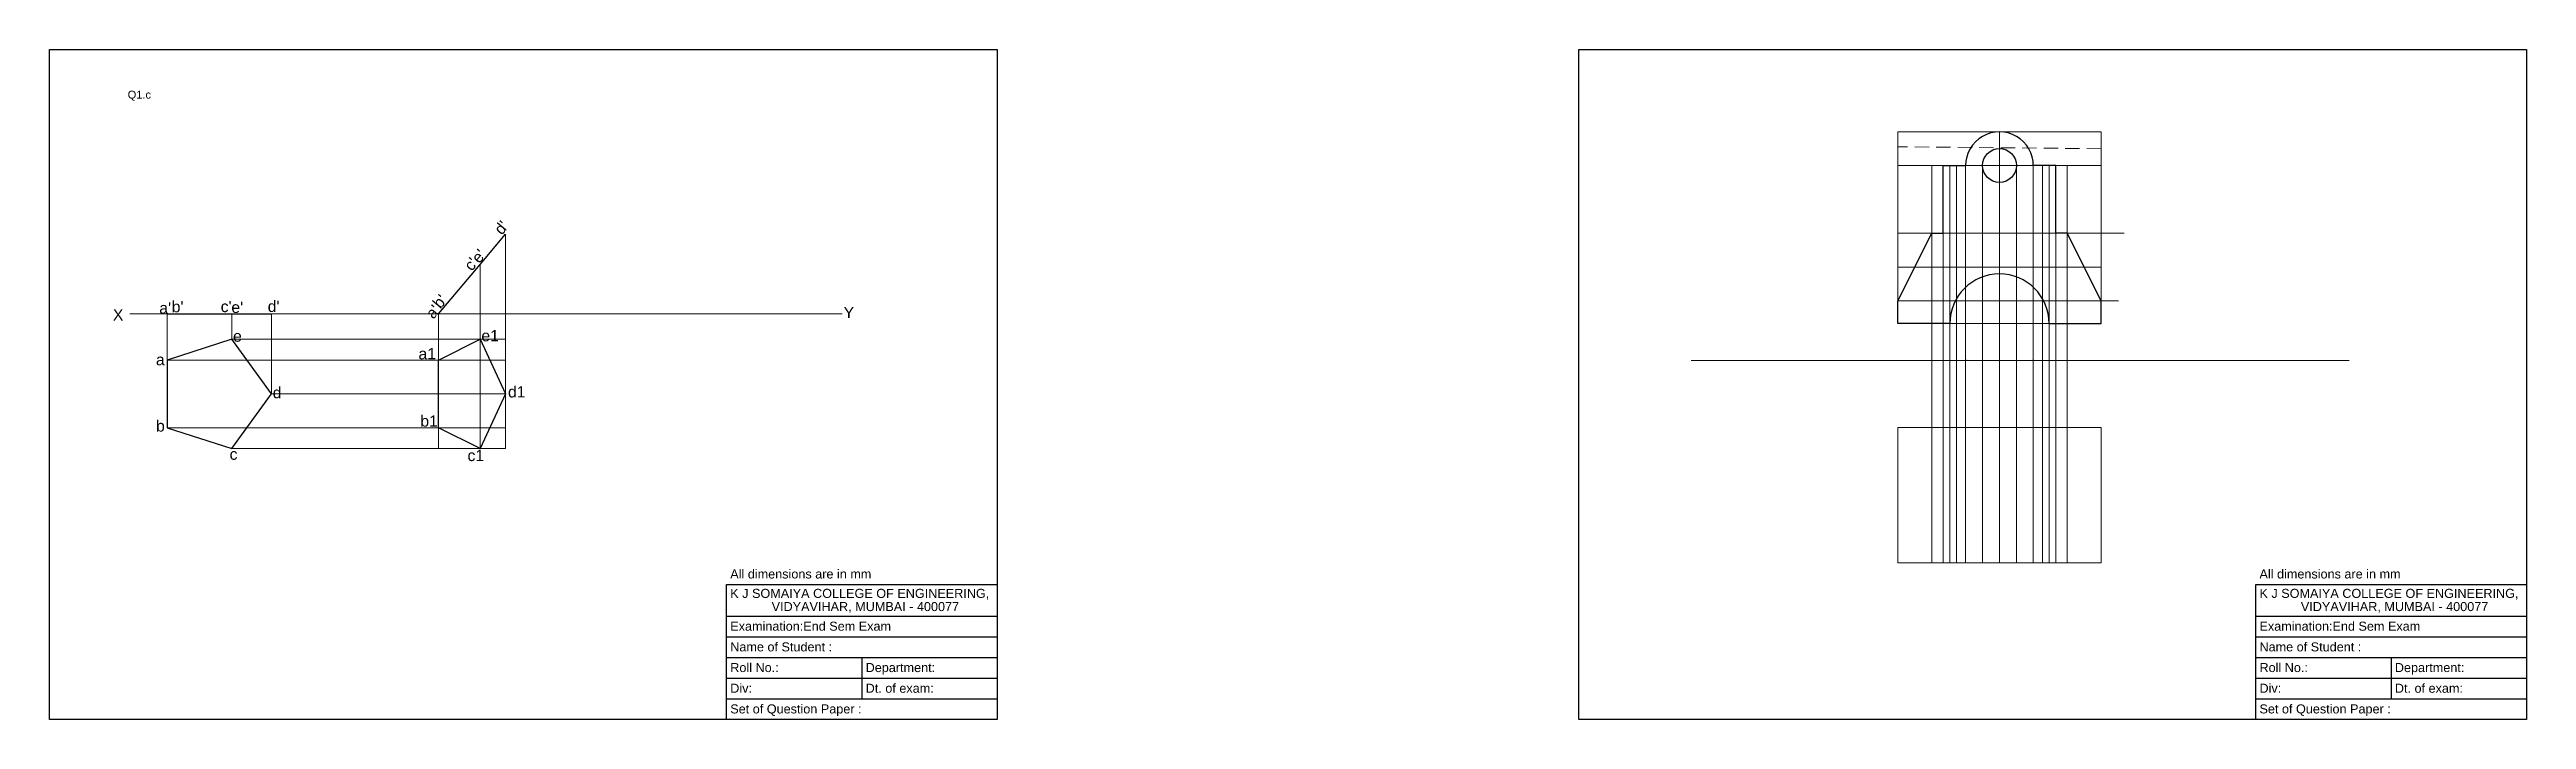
# Model space of a CAD drawing. Header units: millimetres. Extents: x 2649 to 6569, y 570 to 2859.
# Drawn here: x 5373 to 6470, y 969 to 1266 of the extents above; entities that cross this region are included whole.
import ezdxf

# ---------------------------------------------------------------- set-up
doc = ezdxf.new("R2010")
doc.units = ezdxf.units.MM
doc.linetypes.add('HIDDEN', pattern=[9.525, 6.35, -3.175])
doc.linetypes.add('PHANTOM2', pattern=[31.75, 15.875, -3.175, 3.175, -3.175, 3.175, -3.175])
doc.styles.get("Standard").update_dxf_attribs({"font": 'arial.ttf', "height": 3.5})

msp = doc.modelspace()

# ---------------------------------------------------------------- texts
at = {"lineweight": 9, "transparency": 33554687}
for s, p in [("d'", (5573.031, 1183.793)), ("e'", (5562.995, 1171.184)), ("c'", (5559.701, 1167.785)), ("a'", (5542.706, 1146.52)), ("b'", (5545.796, 1151.094))]:
    msp.add_text(s, height=5, rotation=50, dxfattribs=at).set_placement(p)
for s, p in [("a'", (5421.237, 1149.257)), ("b'", (5426.727, 1149.83)), ("c'", (5448.451, 1149.908)), ("e'", (5453.172, 1149.568)), ("d'", (5469.282, 1149.985)), ('X', (5400.662, 1146.183)), ('Y', (5724.512, 1147.25)), ('e', (5453.915, 1136.811)), ('a', (5419.752, 1126.357)), ('d', (5471.51, 1111.747)), ('b', (5419.795, 1096.996)), ('c', (5452.412, 1084.457))]:
    msp.add_text(s, height=5, dxfattribs=at).set_placement(p)
at = {"lineweight": 30, "transparency": 33554687}
for s, p in [('e1', (5563.98, 1136.982)), ('a1', (5536.092, 1128.976)), ('d1', (5575.768, 1112.097)), ('b1', (5536.911, 1099.145)), ('c1', (5557.822, 1083.888))]:
    msp.add_text(s, height=5, dxfattribs=at).set_placement(p)
at = {"transparency": 33554687}
for s, height, p in [('All dimensions are in mm', 4.00791, (5674.272, 1031.847)), ('All dimensions are in mm', 4.00791, (6351.987, 1031.847)), ('K J SOMAIYA COLLEGE OF ENGINEERING, ', 4.00791, (5674.272, 1023.239)), ('VIDYAVIHAR, MUMBAI - 400077', 4.00791, (5692.609, 1017.387)), ('K J SOMAIYA COLLEGE OF ENGINEERING, ', 4.00791, (6351.987, 1023.239)), ('VIDYAVIHAR, MUMBAI - 400077', 4.00791, (6370.323, 1017.387)), ('Examination:End Sem Exam ', 4.00791, (5674.272, 1008.69)), ('Examination:End Sem Exam ', 4.00791, (6351.987, 1008.69)), ('Name of Student : ', 4.00791, (5674.272, 999.523)), ('Name of Student : ', 4.00791, (6351.987, 999.523)), ('Roll No.: ', 4.0079, (5674.272, 990.357)), ('Department: ', 4.00791, (5734.272, 990.357)), ('Roll No.: ', 4.0079, (6351.987, 990.357)), ('Department: ', 4.00791, (6411.987, 990.357)), ('Div: ', 4.0079, (5674.272, 981.19)), ('Dt. of exam:', 4.00791, (5734.272, 981.19)), ('Div: ', 4.0079, (6351.987, 981.19)), ('Dt. of exam:', 4.00791, (6411.987, 981.19)), ('Set of Question Paper : ', 4.00791, (5674.272, 972.023)), ('Set of Question Paper : ', 4.00791, (6351.987, 972.023))]:
    msp.add_text(s, height=height, dxfattribs=at).set_placement(p)
at = {"lineweight": 30, "transparency": 33554687, "insert": (5407.226, 1248.084), "char_height": 3.5, "attachment_point": 1}
msp.add_mtext_dynamic_manual_height_columns('Q1.c', width=41.70674, gutter_width=17.5, heights=[0], dxfattribs=at)

# ---------------------------------------------------------------- linework, layer by layer
at = {"transparency": 33554687}
for p, q in [((5372.594, 1266.341), (5792.594, 1266.341)), ((5372.594, 969.341), (5372.594, 1266.341)), ((5792.594, 1266.341), (5792.594, 969.341)), ((6050.309, 1266.341), (6470.309, 1266.341)), ((6050.309, 969.341), (6050.309, 1266.341)), ((6470.309, 1266.341), (6470.309, 969.341)), ((5672.594, 1029.164), (5792.594, 1029.164)), ((5672.594, 969.341), (5672.594, 1029.164)), ((6350.309, 1029.164), (6470.309, 1029.164)), ((6350.309, 969.341), (6350.309, 1029.164)), ((5672.594, 1015.174), (5792.594, 1015.174)), ((6350.309, 1015.174), (6470.309, 1015.174)), ((5672.594, 1006.008), (5792.594, 1006.008)), ((6350.309, 1006.008), (6470.309, 1006.008)), ((5672.594, 996.841), (5792.594, 996.841)), ((5732.594, 996.841), (5732.594, 978.508)), ((6350.309, 996.841), (6470.309, 996.841)), ((6410.309, 996.841), (6410.309, 978.508)), ((5672.594, 987.674), (5792.594, 987.674)), ((5672.594, 978.508), (5792.594, 978.508)), ((6350.309, 987.674), (6470.309, 987.674)), ((6350.309, 978.508), (6470.309, 978.508)), ((5792.594, 969.341), (5372.594, 969.341)), ((5792.594, 969.341), (5672.594, 969.341)), ((6470.309, 969.341), (6050.309, 969.341)), ((6470.309, 969.341), (6350.309, 969.341))]:
    msp.add_line(p, q, dxfattribs=at)
at = {"lineweight": 9, "transparency": 33554687}
for p, q in [((6191.764, 1229.859), (6236.764, 1229.859)), ((6191.764, 1229.859), (6191.764, 1214.859)), ((6236.764, 1229.859), (6236.764, 1222.859)), ((6191.764, 1214.859), (6281.764, 1214.859)), ((6236.764, 1214.859), (6206.764, 1214.859)), ((6206.764, 1214.859), (6206.764, 1038.718)), ((6261.764, 1214.859), (6211.764, 1214.859)), ((6211.764, 1214.859), (6211.764, 1038.718)), ((6236.764, 1214.859), (6214.764, 1214.859)), ((6214.764, 1214.859), (6258.764, 1214.859)), ((6214.764, 1214.859), (6214.764, 1038.718)), ((6236.764, 1214.859), (6217.764, 1214.859)), ((6217.764, 1214.859), (6255.764, 1214.859)), ((6236.764, 1214.917), (6221.764, 1214.917)), ((6221.764, 1214.917), (6251.764, 1214.888)), ((6244.264, 1214.859), (6229.265, 1214.974)), ((6236.764, 1214.917), (6266.764, 1214.917)), ((6236.764, 1214.859), (6244.264, 1214.859)), ((6236.764, 1214.859), (6261.764, 1214.859)), ((6258.764, 1214.859), (6258.764, 1038.718)), ((6261.764, 1214.859), (6261.764, 1038.718)), ((6266.764, 1214.917), (6266.764, 1038.718)), ((6191.764, 1144.859), (6191.764, 1184.859)), ((6191.764, 1184.859), (6292.036, 1184.859)), ((6191.764, 1169.859), (6206.764, 1169.859)), ((6211.764, 1169.859), (6199.264, 1169.859)), ((6211.764, 1169.859), (6214.764, 1169.859)), ((6217.764, 1169.859), (6281.764, 1169.859)), ((6191.764, 1144.859), (6191.764, 1154.859)), ((6191.764, 1154.859), (6289.577, 1154.859)), ((5408.249, 1149.191), (5723.904, 1149.191)), ((5424.779, 1128.685), (5424.779, 1149.191)), ((5453.311, 1137.955), (5453.311, 1149.191)), ((5470.945, 1113.685), (5470.945, 1149.191)), ((6100.157, 1128.417), (6391.691, 1128.417))]:
    msp.add_line(p, q, dxfattribs=at)
at = {"lineweight": 20, "transparency": 33554687}
msp.add_line((6236.764, 1229.859), (6236.764, 1038.718), dxfattribs=at)
at = {"linetype": 'HIDDEN', "lineweight": 9, "transparency": 33554687}
for p, q in [((6281.764, 1222.359), (6191.764, 1223.244)), ((6255.764, 1214.859), (6255.764, 1169.859)), ((6255.764, 1169.859), (6274.264, 1169.859))]:
    msp.add_line(p, q, dxfattribs=at)
at = {"lineweight": 30, "transparency": 33554687}
for p, q in [((6211.764, 1214.859), (6221.764, 1214.917)), ((6211.764, 1184.859), (6211.764, 1214.859)), ((6261.764, 1214.859), (6251.764, 1214.917)), ((6261.764, 1184.859), (6261.764, 1214.859)), ((5563.374, 1171.047), (5574.709, 1184.555)), ((6191.764, 1154.859), (6206.764, 1184.859)), ((6206.764, 1184.859), (6211.764, 1184.859)), ((6266.764, 1184.859), (6261.764, 1184.859)), ((6281.764, 1154.859), (6266.764, 1184.859)), ((5545.034, 1149.191), (5563.374, 1171.047)), ((6191.764, 1144.859), (6191.764, 1154.859)), ((6281.764, 1144.859), (6281.764, 1154.859)), ((5424.779, 1149.191), (5453.311, 1149.191)), ((5453.311, 1149.191), (5470.945, 1149.191)), ((6214.764, 1144.859), (6191.764, 1144.859)), ((6258.764, 1144.859), (6281.764, 1144.859)), ((5545.034, 1128.685), (5563.374, 1137.955)), ((5563.374, 1137.955), (5574.709, 1113.685)), ((5545.034, 1098.685), (5545.034, 1128.685)), ((5574.709, 1113.685), (5563.374, 1089.414)), ((5563.374, 1089.414), (5545.034, 1098.685))]:
    msp.add_line(p, q, dxfattribs=at)
at = {"lineweight": 9, "transparency": 33554559}
for p, q in [((6217.764, 1214.859), (6217.764, 1038.718)), ((6221.764, 1214.917), (6221.764, 1038.718)), ((6229.265, 1214.974), (6229.265, 1038.718)), ((6244.264, 1214.859), (6244.264, 1038.718)), ((6251.764, 1214.888), (6251.764, 1038.718)), ((6255.764, 1214.859), (6255.764, 1038.718))]:
    msp.add_line(p, q, dxfattribs=at)
at = {"linetype": 'PHANTOM2', "lineweight": 9, "transparency": 33554687}
for p, q in [((6217.764, 1214.859), (6217.764, 1169.859)), ((6217.764, 1169.859), (6199.264, 1169.859))]:
    msp.add_line(p, q, dxfattribs=at)
at = {"lineweight": 9, "transparency": 33554495}
for p, q in [((5574.709, 1184.555), (5574.709, 1089.414)), ((5563.374, 1171.047), (5563.374, 1089.414)), ((5545.034, 1149.191), (5545.034, 1089.414)), ((5453.311, 1137.955), (5574.709, 1137.955)), ((5424.779, 1128.685), (5574.709, 1128.685)), ((5470.945, 1113.685), (5574.709, 1113.685)), ((5424.779, 1098.685), (5574.709, 1098.685)), ((5453.311, 1089.414), (5574.709, 1089.414))]:
    msp.add_line(p, q, dxfattribs=at)
at = {"lineweight": 5, "transparency": 33554687}
msp.add_lwpolyline([(6191.764, 1229.859), (6281.764, 1229.859), (6281.764, 1144.859), (6191.764, 1144.859)], close=True, dxfattribs=at)
at = {"lineweight": 30, "transparency": 33554687}
msp.add_lwpolyline([(5424.779, 1128.685), (5424.779, 1098.685), (5453.311, 1089.414), (5470.945, 1113.685), (5453.311, 1137.955)], close=True, dxfattribs=at)
at = {"lineweight": 9, "transparency": 33554687}
msp.add_lwpolyline([(6191.764, 1098.718), (6281.764, 1098.718), (6281.764, 1038.718), (6191.764, 1038.718)], close=True, dxfattribs=at)
at = {"lineweight": 30, "transparency": 33554687}
msp.add_circle((6236.764, 1214.917), 7.5, dxfattribs=at)
for centre, radius, start in [((6236.764, 1214.859), 15, 359.922106), ((6236.764, 1144.859), 22, 0)]:
    msp.add_arc(centre, radius, start, 180, dxfattribs=at)
at = {"lineweight": 9, "transparency": 33554687}
for start, end in [(227.014114, 228.360949), (311.639051, 312.985837)]:
    msp.add_arc((6236.764, 1144.859), 22, start, end, dxfattribs=at)

msp.set_redraw_order([(e.dxf.handle, doc.entitydb.next_handle()) for e in msp.query("TEXT MTEXT ATTDEF DIMENSION ARC_DIMENSION")])  # texts and dimensions are drawn at this point

doc.saveas('drawing.dxf')
